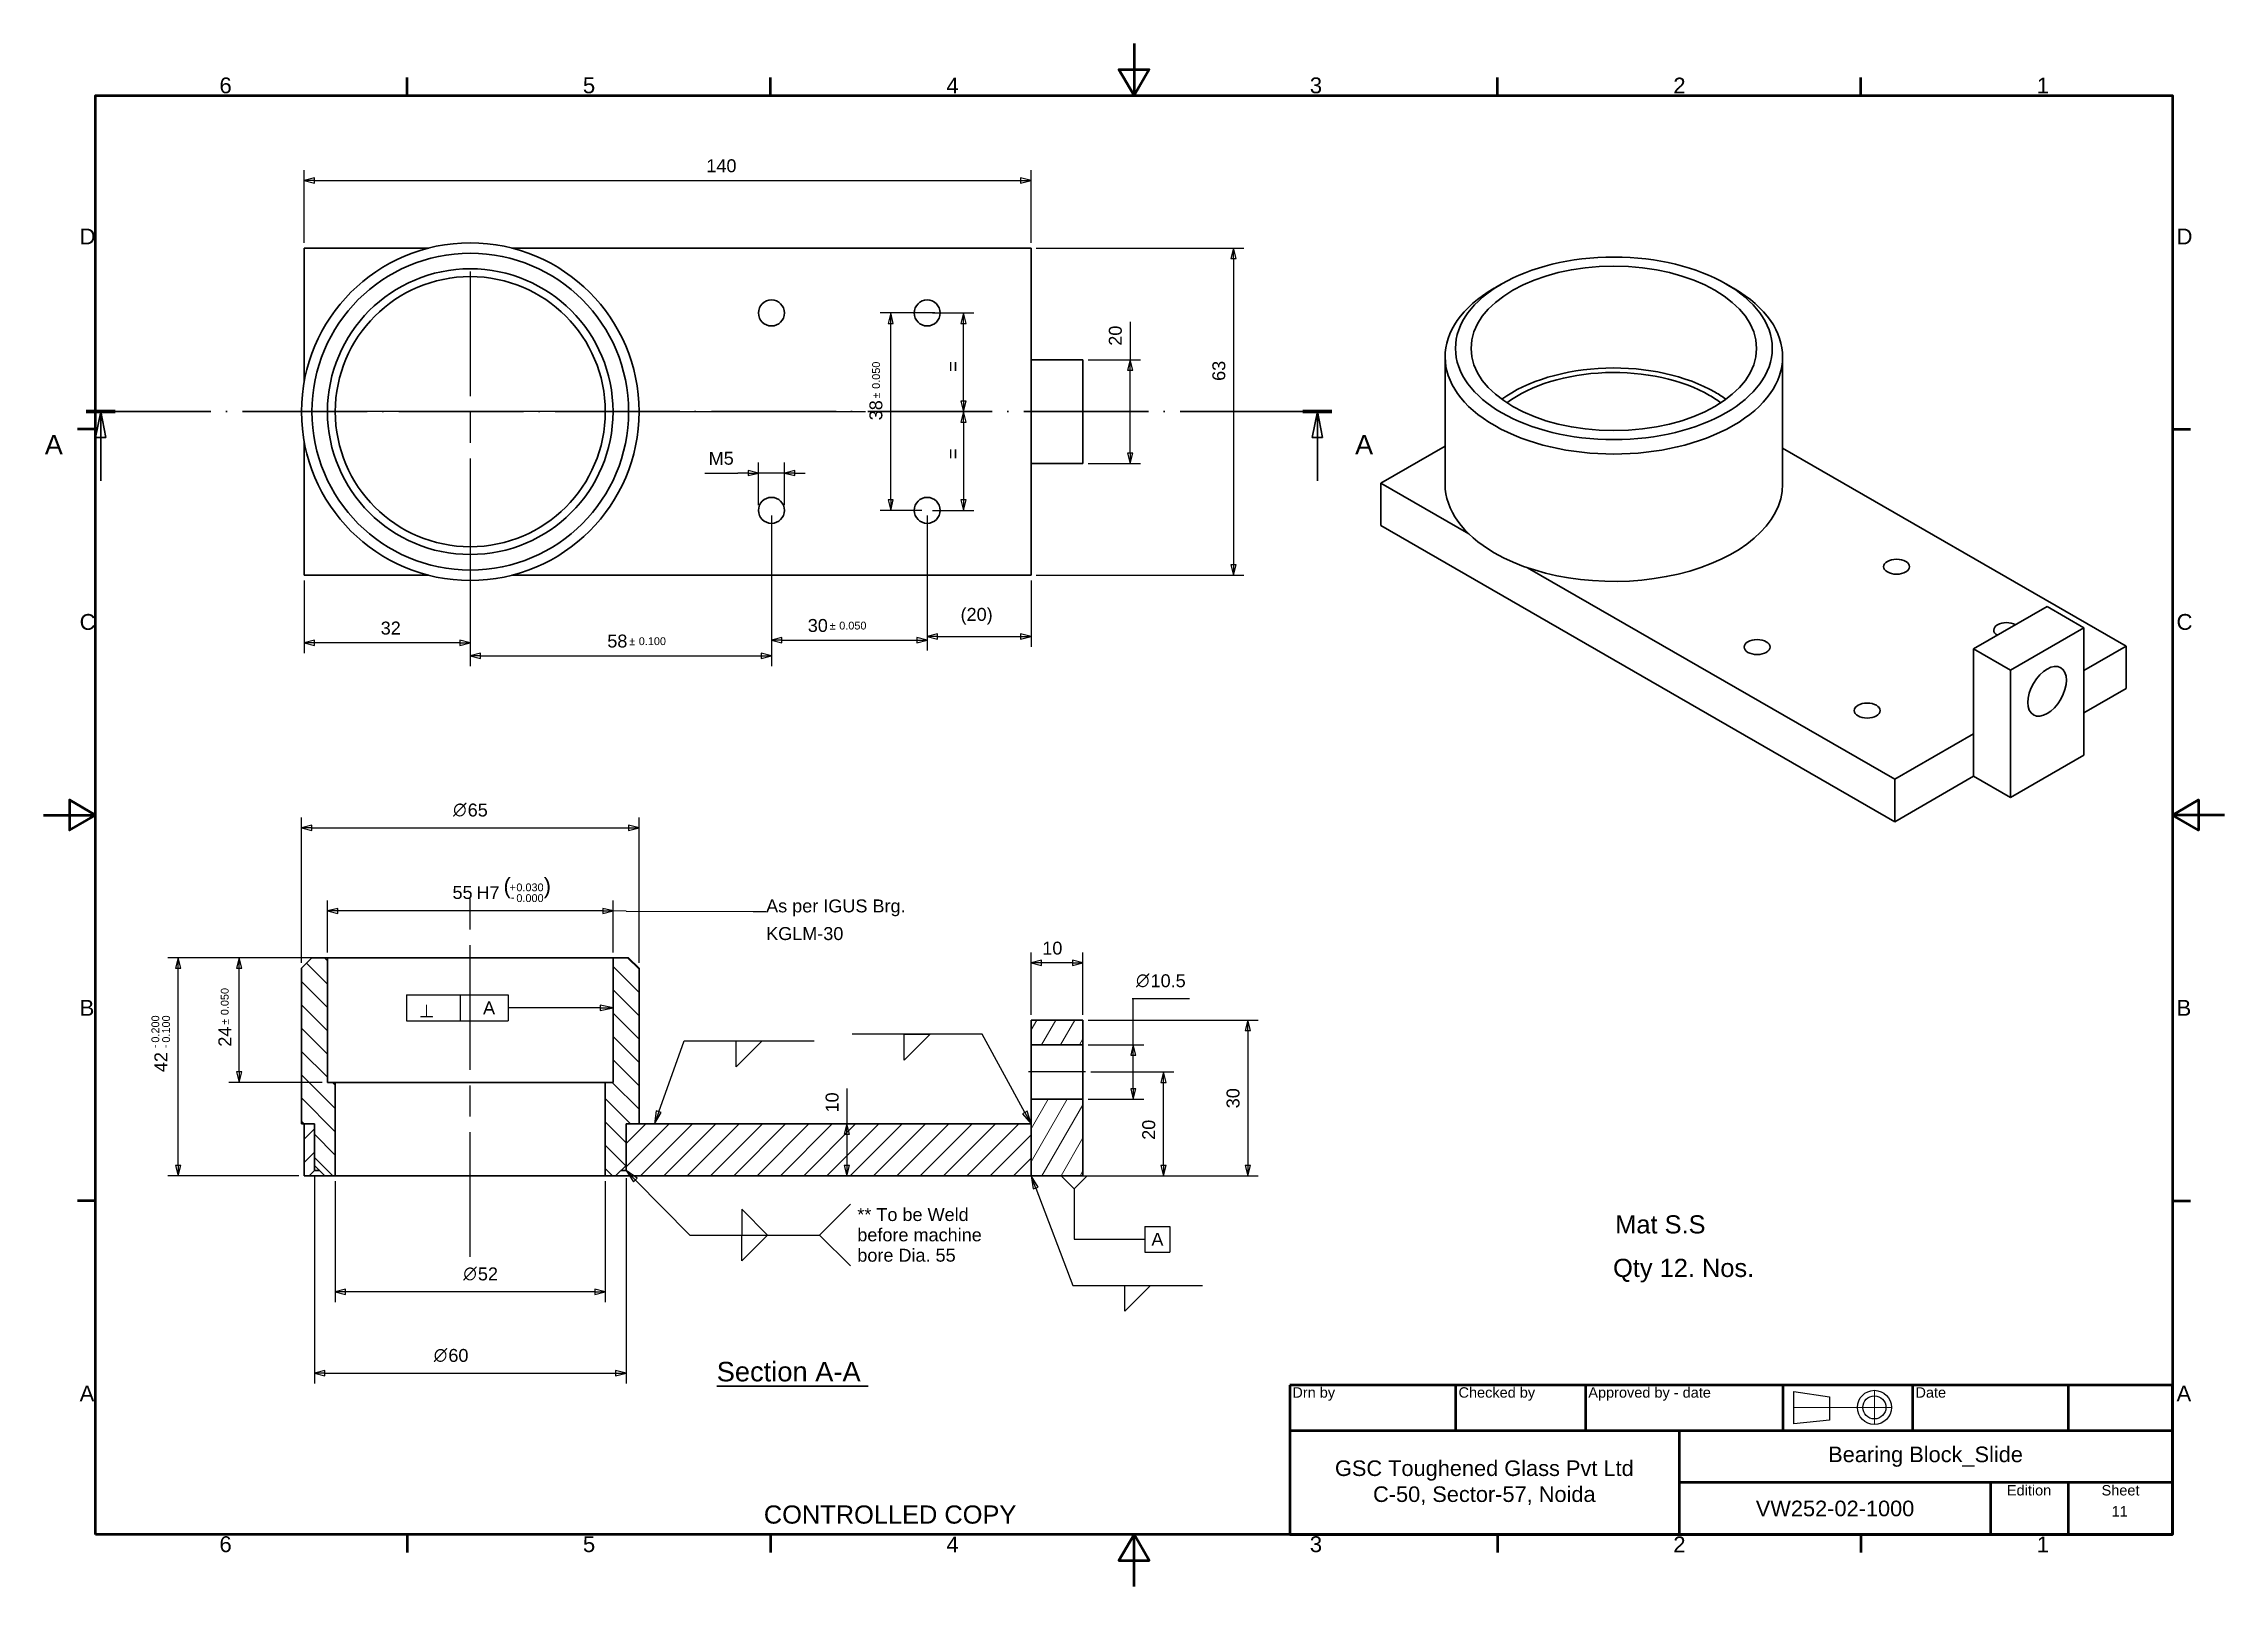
# Paper-space layout 'Bearing Block_Slide' of a CAD drawing. Header units: millimetres. Extents: x 0 to 420, y 0 to 297.
import ezdxf

# ---------------------------------------------------------------- set-up
doc = ezdxf.new("R2010")
doc.units = ezdxf.units.MM
for name, pattern in [('ACAD_ISO04W100', [30, 24, -3, 0, -3]), ('ACAD_ISO08W100', [36, 24, -3, 6, -3]), ('ACAD_ISO09W100', [45, 24, -3, 6, -3, 6, -3])]:
    doc.linetypes.add(name, pattern=pattern)
for name, color, linetype, lineweight in [('2dTransBorder', 7, 'Continuous', 35), ('2dTransTitleBlock', 7, 'Continuous', 35), ('Center Mark', 7, 'ACAD_ISO08W100', 25), ('Centerline', 7, 'ACAD_ISO08W100', 25), ('Dimensions', 5, 'Continuous', 25), ('Hatch', 7, 'Continuous', 25), ('Leader Lines', 5, 'Continuous', 25), ('Section View Lines', 7, 'ACAD_ISO09W100', 70), ('Text', 5, 'Continuous', 25), ('Visible Edges', 7, 'Continuous', 50)]:
    doc.layers.add(name, color=color, linetype=linetype, lineweight=lineweight)
doc.layers.add('Title', color=7, linetype='Continuous')
doc.styles.add('Current-ISO', font='ARIAL.TTF')
doc.styles.get("Standard").update_dxf_attribs({"font": 'ARIAL.TTF'})
doc.styles.add('Text Style13', font='AIGDT___.TTF')
doc.styles.add('Text Style16', font='ARIAL.TTF')
doc.styles.add('Text Style17', font='AIGDT___.TTF')
doc.styles.add('Text Style21', font='ARIAL.TTF')
doc.styles.add('Text Style23', font='ARIAL.TTF')
doc.styles.add('Text Style24', font='AIGDT___.TTF')
doc.styles.add('Text Style25', font='ARIAL.TTF')
doc.styles.add('Text Style6', font='ARIAL.TTF')
doc.styles.add('Text Style9', font='ARIAL.TTF')
pattern_1 = [(45, (0, 0), (-2.245064, 2.245064), [])]
pattern_2 = [(135, (0, 0), (-2.245064, -2.245064), [])]
pattern_3 = [(60, (0, 0), (-2.74963, 1.5875), [])]

psp = doc.layouts.new('Bearing Block_Slide')

# ---------------------------------------------------------------- texts
at = {"linetype": 'Continuous', "lineweight": 50, "insert": (129.63, 39.41), "char_height": 3.7592, "attachment_point": 7, "style": 'Text Style21'}
psp.add_mtext('Section A-A ', dxfattribs=at)
at = {"insert": (398.28, 15.45), "char_height": 2, "attachment_point": 1}
psp.add_mtext('11', dxfattribs=at)
at = {"layer": 'Text', "color": 179, "linetype": 'Continuous', "lineweight": 5, "true_color": 0x262659, "char_height": 3.5, "attachment_point": 1, "line_spacing_factor": 0.860831, "style": 'Current-ISO'}
for s, insert, width in [('\\W1.00;\\H3.5000;\\lMat S.S', (302.68, 71.44), 18.4413), ('\\W1.00;\\H3.5000;\\lQty 12. Nos.', (302.27, 63.06), 27.173)]:
    psp.add_mtext(s, dxfattribs=dict(at, insert=insert, width=width))

# ---------------------------------------------------------------- blocks, each defined once
blk = doc.blocks.new('2dTransSection0')
at = {"color": 179}
for points in [[(11.99, 221.15), (10.99, 226.15), (9.99, 221.15), (11.99, 221.15)], [(246.31, 221.15), (245.31, 226.15), (244.31, 221.15), (246.31, 221.15)]]:
    blk.add_solid(points, dxfattribs=at)
at = {"layer": 'Section View Lines', "color": 179, "linetype": 'ACAD_ISO04W100', "lineweight": 35, "true_color": 0x262659}
for p, q in [((8.21, 226.15), (248.09, 226.15)), ((10.99, 226.15), (9.99, 221.15)), ((10.99, 221.15), (10.99, 226.15)), ((11.99, 221.15), (10.99, 226.15)), ((245.31, 226.15), (244.31, 221.15)), ((245.31, 221.15), (245.31, 226.15)), ((246.31, 221.15), (245.31, 226.15)), ((9.99, 221.15), (11.99, 221.15)), ((10.99, 212.86), (10.99, 221.15)), ((244.31, 221.15), (246.31, 221.15)), ((245.31, 212.86), (245.31, 221.15))]:
    blk.add_line(p, q, dxfattribs=at)
at = {"layer": 'Section View Lines', "color": 179, "linetype": 'ACAD_ISO04W100', "lineweight": 70, "true_color": 0x262659}
for p, q in [((8.21, 226.15), (13.78, 226.15)), ((242.52, 226.15), (248.09, 226.15))]:
    blk.add_line(p, q, dxfattribs=at)
at = {"layer": 'Section View Lines', "color": 179, "linetype": 'ACAD_ISO04W100', "lineweight": 35, "true_color": 0x262659}
for points in [[(11.99, 221.15), (10.99, 226.15), (9.99, 221.15), (11.99, 221.15)], [(246.31, 221.15), (245.31, 226.15), (244.31, 221.15), (246.31, 221.15)]]:
    blk.add_lwpolyline(points, dxfattribs=at)
at = {"layer": 'Section View Lines', "linetype": 'ACAD_ISO04W100', "lineweight": 35, "insert": (0.23, 217.93), "char_height": 3.73, "attachment_point": 7, "style": 'Text Style25'}
blk.add_mtext('A', dxfattribs=at)
at = {"layer": 'Section View Lines', "color": 178, "linetype": 'ACAD_ISO04W100', "lineweight": 35, "true_color": 0x000001, "insert": (252.58, 217.93), "char_height": 3.73, "attachment_point": 7, "style": 'Text Style25'}
blk.add_mtext('A', dxfattribs=at)
blk = doc.blocks.new('2dCenterLine1')
at = {"layer": 'Centerline', "lineweight": 25}
blk.add_line((82.17, 63.44), (82.17, 133.74), dxfattribs=at)
blk = doc.blocks.new('2dTransSymbol1')
at = {"color": 179}
for points in [[(56.67, 130.53), (54.67, 130.03), (56.67, 129.53), (56.67, 130.53)], [(107.67, 129.53), (109.67, 130.03), (107.67, 130.53), (107.67, 129.53)]]:
    blk.add_solid(points, dxfattribs=at)
at = {"layer": 'Dimensions', "color": 179, "linetype": 'Continuous', "lineweight": 25, "true_color": 0x262659}
for p, q in [((54.67, 122.03), (54.67, 132.03)), ((56.67, 130.53), (54.67, 130.03)), ((56.67, 129.53), (56.67, 130.53)), ((109.67, 130.03), (107.67, 130.53)), ((107.67, 130.53), (107.67, 129.53)), ((109.67, 122.03), (109.67, 132.03)), ((56.67, 130.03), (54.67, 130.03)), ((54.67, 130.03), (56.67, 129.53)), ((107.67, 130.03), (56.67, 130.03)), ((107.67, 130.03), (109.67, 130.03)), ((107.67, 129.53), (109.67, 130.03))]:
    blk.add_line(p, q, dxfattribs=at)
for points in [[(56.67, 130.53), (54.67, 130.03), (56.67, 129.53), (56.67, 130.53)], [(107.67, 129.53), (109.67, 130.03), (107.67, 130.53), (107.67, 129.53)]]:
    blk.add_lwpolyline(points, dxfattribs=at)
at = {"layer": 'Dimensions', "color": 18, "linetype": 'Continuous', "lineweight": 25, "true_color": 0x000000, "insert": (78.75, 132.3), "char_height": 2.489, "attachment_point": 7, "style": 'Text Style6'}
blk.add_mtext('55', dxfattribs=at)
at = {"layer": 'Dimensions', "color": 178, "linetype": 'Continuous', "lineweight": 25, "true_color": 0x000001, "insert": (83.37, 132.3), "char_height": 2.489, "attachment_point": 7, "style": 'Text Style6'}
blk.add_mtext('H7', dxfattribs=at)
at = {"layer": 'Dimensions', "color": 18, "linetype": 'Continuous', "lineweight": 50, "true_color": 0x000000, "attachment_point": 7}
for s, insert, char_height, style in [('(', (88.57, 132.45), 3.05, 'Text Style9'), ('+', (89.72, 133.8), 1.5, 'Text Style16'), ('0.030', (91.05, 133.8), 1.5, 'Text Style16'), (')', (96.3, 132.45), 3.05, 'Text Style9'), ('-', (89.98, 131.92), 1.5, 'Text Style16'), ('0.000', (91.05, 131.73), 1.5, 'Text Style16')]:
    blk.add_mtext(s, dxfattribs=dict(at, insert=insert, char_height=char_height, style=style))
blk = doc.blocks.new('2dTransSymbol2')
at = {"color": 179}
for points in [[(58.17, 57.22), (56.17, 56.72), (58.17, 56.22), (58.17, 57.22)], [(106.17, 56.22), (108.17, 56.72), (106.17, 57.22), (106.17, 56.22)]]:
    blk.add_solid(points, dxfattribs=at)
at = {"layer": 'Dimensions', "color": 179, "linetype": 'Continuous', "lineweight": 25, "true_color": 0x262659}
for p, q in [((56.17, 78.03), (56.17, 54.72)), ((108.17, 78.03), (108.17, 54.72)), ((58.17, 57.22), (56.17, 56.72)), ((58.17, 56.72), (56.17, 56.72)), ((56.17, 56.72), (58.17, 56.22)), ((58.17, 56.22), (58.17, 57.22)), ((106.17, 56.72), (58.17, 56.72)), ((108.17, 56.72), (106.17, 57.22)), ((106.17, 57.22), (106.17, 56.22)), ((106.17, 56.72), (108.17, 56.72)), ((106.17, 56.22), (108.17, 56.72))]:
    blk.add_line(p, q, dxfattribs=at)
for points in [[(58.17, 57.22), (56.17, 56.72), (58.17, 56.22), (58.17, 57.22)], [(106.17, 56.22), (108.17, 56.72), (106.17, 57.22), (106.17, 56.22)]]:
    blk.add_lwpolyline(points, dxfattribs=at)
at = {"layer": 'Dimensions', "linetype": 'Continuous', "lineweight": 25, "attachment_point": 7}
for s, insert, char_height, style in [('n', (80.84, 58.87), 2.5, 'Text Style13'), ('52', (83.64, 58.87), 2.489, 'Text Style6')]:
    blk.add_mtext(s, dxfattribs=dict(at, insert=insert, char_height=char_height, style=style))
blk = doc.blocks.new('2dTransSymbol3')
at = {"color": 179}
for points in [[(155.2, 87.03), (154.7, 89.03), (154.2, 87.03), (155.2, 87.03)], [(154.2, 81.03), (154.7, 79.03), (155.2, 81.03), (154.2, 81.03)]]:
    blk.add_solid(points, dxfattribs=at)
at = {"layer": 'Dimensions', "color": 179, "linetype": 'Continuous', "lineweight": 25, "true_color": 0x262659}
for p, q in [((154.7, 95.86), (154.7, 89.03)), ((154.7, 89.03), (154.2, 87.03)), ((154.7, 87.03), (154.7, 89.03)), ((155.2, 87.03), (154.7, 89.03)), ((154.2, 87.03), (155.2, 87.03)), ((154.7, 87.03), (154.7, 81.03)), ((154.2, 81.03), (154.7, 79.03)), ((155.2, 81.03), (154.2, 81.03)), ((154.7, 81.03), (154.7, 79.03)), ((154.7, 79.03), (155.2, 81.03))]:
    blk.add_line(p, q, dxfattribs=at)
for points in [[(155.2, 87.03), (154.7, 89.03), (154.2, 87.03), (155.2, 87.03)], [(154.2, 81.03), (154.7, 79.03), (155.2, 81.03), (154.2, 81.03)]]:
    blk.add_lwpolyline(points, dxfattribs=at)
at = {"layer": 'Dimensions', "color": 18, "linetype": 'Continuous', "lineweight": 25, "true_color": 0x000000, "insert": (153.13, 91.23), "char_height": 2.489, "attachment_point": 7, "rotation": 90, "style": 'Text Style6'}
blk.add_mtext('10', dxfattribs=at)
blk = doc.blocks.new('2dTransSymbol4')
at = {"color": 179}
for points in [[(192.17, 120.53), (190.17, 120.03), (192.17, 119.53), (192.17, 120.53)], [(198.17, 119.53), (200.17, 120.03), (198.17, 120.53), (198.17, 119.53)]]:
    blk.add_solid(points, dxfattribs=at)
at = {"layer": 'Dimensions', "color": 179, "linetype": 'Continuous', "lineweight": 25, "true_color": 0x262659}
for p, q in [((190.17, 110.03), (190.17, 122.03)), ((200.17, 110.03), (200.17, 122.03)), ((192.17, 120.53), (190.17, 120.03)), ((192.17, 120.03), (190.17, 120.03)), ((190.17, 120.03), (192.17, 119.53)), ((192.17, 119.53), (192.17, 120.53)), ((198.17, 120.03), (192.17, 120.03)), ((200.17, 120.03), (198.17, 120.53)), ((198.17, 120.53), (198.17, 119.53)), ((198.17, 120.03), (200.17, 120.03)), ((198.17, 119.53), (200.17, 120.03))]:
    blk.add_line(p, q, dxfattribs=at)
for points in [[(192.17, 120.53), (190.17, 120.03), (192.17, 119.53), (192.17, 120.53)], [(198.17, 119.53), (200.17, 120.03), (198.17, 120.53), (198.17, 119.53)]]:
    blk.add_lwpolyline(points, dxfattribs=at)
at = {"layer": 'Dimensions', "color": 18, "linetype": 'Continuous', "lineweight": 25, "true_color": 0x000000, "insert": (192.34, 121.59), "char_height": 2.489, "attachment_point": 7, "style": 'Text Style6'}
blk.add_mtext('10', dxfattribs=at)
blk = doc.blocks.new('2dCenterLine2')
at = {"layer": 'Centerline', "lineweight": 25}
blk.add_line((200.67, 99.03), (189.67, 99.03), dxfattribs=at)
blk = doc.blocks.new('2dTransSymbol5')
at = {"color": 179}
for points in [[(216.17, 97.03), (215.67, 99.03), (215.17, 97.03), (216.17, 97.03)], [(215.17, 81.03), (215.67, 79.03), (216.17, 81.03), (215.17, 81.03)]]:
    blk.add_solid(points, dxfattribs=at)
at = {"layer": 'Dimensions', "color": 179, "linetype": 'Continuous', "lineweight": 25, "true_color": 0x262659}
for p, q in [((201.67, 99.03), (217.67, 99.03)), ((215.67, 99.03), (215.17, 97.03)), ((215.17, 97.03), (216.17, 97.03)), ((215.67, 97.03), (215.67, 99.03)), ((216.17, 97.03), (215.67, 99.03)), ((215.67, 81.03), (215.67, 97.03)), ((215.17, 81.03), (215.67, 79.03)), ((216.17, 81.03), (215.17, 81.03)), ((215.67, 81.03), (215.67, 79.03)), ((215.67, 79.03), (216.17, 81.03)), ((191.17, 79.03), (217.67, 79.03))]:
    blk.add_line(p, q, dxfattribs=at)
for points in [[(216.17, 97.03), (215.67, 99.03), (215.17, 97.03), (216.17, 97.03)], [(215.17, 81.03), (215.67, 79.03), (216.17, 81.03), (215.17, 81.03)]]:
    blk.add_lwpolyline(points, dxfattribs=at)
at = {"layer": 'Dimensions', "linetype": 'Continuous', "lineweight": 25, "insert": (214.11, 85.96), "char_height": 2.489, "attachment_point": 7, "rotation": 90, "style": 'Text Style6'}
blk.add_mtext('20', dxfattribs=at)
blk = doc.blocks.new('2dTransSymbol6')
at = {"color": 179}
for points in [[(84.17, 179.65), (82.17, 179.15), (84.17, 178.65), (84.17, 179.65)], [(138.17, 178.65), (140.17, 179.15), (138.17, 179.65), (138.17, 178.65)]]:
    blk.add_solid(points, dxfattribs=at)
at = {"layer": 'Dimensions', "color": 179, "linetype": 'Continuous', "lineweight": 25, "true_color": 0x262659}
for p, q in [((140.17, 203.65), (140.17, 177.15)), ((82.17, 199.15), (82.17, 177.15)), ((84.17, 179.65), (82.17, 179.15)), ((84.17, 179.15), (82.17, 179.15)), ((82.17, 179.15), (84.17, 178.65)), ((84.17, 178.65), (84.17, 179.65)), ((84.17, 179.15), (138.17, 179.15)), ((140.17, 179.15), (138.17, 179.65)), ((138.17, 179.65), (138.17, 178.65)), ((138.17, 179.15), (140.17, 179.15)), ((138.17, 178.65), (140.17, 179.15))]:
    blk.add_line(p, q, dxfattribs=at)
for points in [[(84.17, 179.65), (82.17, 179.15), (84.17, 178.65), (84.17, 179.65)], [(138.17, 178.65), (140.17, 179.15), (138.17, 179.65), (138.17, 178.65)]]:
    blk.add_lwpolyline(points, dxfattribs=at)
at = {"layer": 'Dimensions', "linetype": 'Continuous', "lineweight": 25, "insert": (108.56, 180.71), "char_height": 2.489, "attachment_point": 7, "style": 'Text Style6'}
blk.add_mtext('58', dxfattribs=at)
at = {"layer": 'Dimensions', "color": 18, "linetype": 'Continuous', "lineweight": 50, "true_color": 0x000000, "insert": (112.8, 181.19), "char_height": 1.5, "attachment_point": 7, "style": 'Text Style17'}
blk.add_mtext('`', dxfattribs=at)
at = {"layer": 'Dimensions', "color": 178, "linetype": 'Continuous', "lineweight": 50, "true_color": 0x000001, "insert": (114.62, 181.19), "char_height": 1.5, "attachment_point": 7, "style": 'Text Style16'}
blk.add_mtext('0.100', dxfattribs=at)
blk = doc.blocks.new('2dTransSymbol7')
at = {"color": 179}
for points in [[(142.17, 182.65), (140.17, 182.15), (142.17, 181.65), (142.17, 182.65)], [(168.17, 181.65), (170.17, 182.15), (168.17, 182.65), (168.17, 181.65)]]:
    blk.add_solid(points, dxfattribs=at)
at = {"layer": 'Dimensions', "color": 179, "linetype": 'Continuous', "lineweight": 25, "true_color": 0x262659}
for p, q in [((140.17, 206.15), (140.17, 180.15)), ((170.17, 206.15), (170.17, 180.15)), ((142.17, 182.65), (140.17, 182.15)), ((142.17, 182.15), (140.17, 182.15)), ((140.17, 182.15), (142.17, 181.65)), ((142.17, 181.65), (142.17, 182.65)), ((142.17, 182.15), (168.17, 182.15)), ((170.17, 182.15), (168.17, 182.65)), ((168.17, 182.65), (168.17, 181.65)), ((168.17, 182.15), (170.17, 182.15)), ((168.17, 181.65), (170.17, 182.15))]:
    blk.add_line(p, q, dxfattribs=at)
for points in [[(142.17, 182.65), (140.17, 182.15), (142.17, 181.65), (142.17, 182.65)], [(168.17, 181.65), (170.17, 182.15), (168.17, 182.65), (168.17, 181.65)]]:
    blk.add_lwpolyline(points, dxfattribs=at)
at = {"layer": 'Dimensions', "linetype": 'Continuous', "lineweight": 25, "insert": (147.17, 183.71), "char_height": 2.489, "attachment_point": 7, "style": 'Text Style6'}
blk.add_mtext('30', dxfattribs=at)
at = {"layer": 'Dimensions', "linetype": 'Continuous', "lineweight": 50, "char_height": 1.5, "attachment_point": 7}
for s, insert, style in [('`', (151.41, 184.19), 'Text Style17'), ('0.050', (153.23, 184.19), 'Text Style16')]:
    blk.add_mtext(s, dxfattribs=dict(at, insert=insert, style=style))
blk = doc.blocks.new('2dTransSymbol8')
at = {"color": 179}
for points in [[(163.64, 243.15), (163.14, 245.15), (162.64, 243.15), (163.64, 243.15)], [(162.64, 209.15), (163.14, 207.15), (163.64, 209.15), (162.64, 209.15)]]:
    blk.add_solid(points, dxfattribs=at)
at = {"layer": 'Dimensions', "color": 179, "linetype": 'Continuous', "lineweight": 25, "true_color": 0x262659}
for p, q in [((171.67, 245.15), (161.14, 245.15)), ((163.14, 245.15), (162.64, 243.15)), ((163.14, 243.15), (163.14, 245.15)), ((163.64, 243.15), (163.14, 245.15)), ((162.64, 243.15), (163.64, 243.15)), ((163.14, 209.15), (163.14, 243.15)), ((169.17, 207.15), (161.14, 207.15)), ((162.64, 209.15), (163.14, 207.15)), ((163.64, 209.15), (162.64, 209.15)), ((163.14, 209.15), (163.14, 207.15)), ((163.14, 207.15), (163.64, 209.15))]:
    blk.add_line(p, q, dxfattribs=at)
for points in [[(163.64, 243.15), (163.14, 245.15), (162.64, 243.15), (163.64, 243.15)], [(162.64, 209.15), (163.14, 207.15), (163.64, 209.15), (162.64, 209.15)]]:
    blk.add_lwpolyline(points, dxfattribs=at)
at = {"layer": 'Dimensions', "color": 18, "linetype": 'Continuous', "lineweight": 50, "true_color": 0x000000, "char_height": 1.5, "attachment_point": 7, "rotation": 90}
for s, insert, style in [('0.050', (161.09, 230.54), 'Text Style16'), ('`', (161.09, 228.72), 'Text Style17')]:
    blk.add_mtext(s, dxfattribs=dict(at, insert=insert, style=style))
at = {"layer": 'Dimensions', "color": 18, "linetype": 'Continuous', "lineweight": 25, "true_color": 0x000000, "insert": (161.57, 224.48), "char_height": 2.489, "attachment_point": 7, "rotation": 90, "style": 'Text Style6'}
blk.add_mtext('38', dxfattribs=at)
blk = doc.blocks.new('2dTransSymbol9')
at = {"color": 179}
for points in [[(177.67, 243.15), (177.17, 245.15), (176.67, 243.15), (177.67, 243.15)], [(176.67, 228.15), (177.17, 226.15), (177.67, 228.15), (176.67, 228.15)]]:
    blk.add_solid(points, dxfattribs=at)
at = {"layer": 'Dimensions', "color": 179, "linetype": 'Continuous', "lineweight": 25, "true_color": 0x262659}
for p, q in [((171.17, 245.15), (179.17, 245.15)), ((177.17, 245.15), (176.67, 243.15)), ((177.17, 243.15), (177.17, 245.15)), ((177.67, 243.15), (177.17, 245.15)), ((176.67, 243.15), (177.67, 243.15)), ((177.17, 228.15), (177.17, 243.15)), ((176.67, 228.15), (177.17, 226.15)), ((177.67, 228.15), (176.67, 228.15)), ((177.17, 228.15), (177.17, 226.15)), ((177.17, 226.15), (177.67, 228.15)), ((109.17, 226.15), (158.31, 226.15)), ((162.38, 226.15), (179.17, 226.15))]:
    blk.add_line(p, q, dxfattribs=at)
for points in [[(177.67, 243.15), (177.17, 245.15), (176.67, 243.15), (177.67, 243.15)], [(176.67, 228.15), (177.17, 226.15), (177.67, 228.15), (176.67, 228.15)]]:
    blk.add_lwpolyline(points, dxfattribs=at)
at = {"layer": 'Dimensions', "color": 18, "linetype": 'Continuous', "lineweight": 25, "true_color": 0x000000, "insert": (176.36, 233.83), "char_height": 2.49, "attachment_point": 7, "rotation": 90, "style": 'Text Style6'}
blk.add_mtext('=', dxfattribs=at)
blk = doc.blocks.new('2dTransSymbol10')
at = {"color": 179}
for points in [[(177.67, 224.15), (177.17, 226.15), (176.67, 224.15), (177.67, 224.15)], [(176.67, 209.15), (177.17, 207.15), (177.67, 209.15), (176.67, 209.15)]]:
    blk.add_solid(points, dxfattribs=at)
at = {"layer": 'Dimensions', "color": 179, "linetype": 'Continuous', "lineweight": 25, "true_color": 0x262659}
for p, q in [((109.17, 226.15), (158.31, 226.15)), ((162.38, 226.15), (179.17, 226.15)), ((177.17, 226.15), (176.67, 224.15)), ((176.67, 224.15), (177.67, 224.15)), ((177.17, 224.15), (177.17, 226.15)), ((177.67, 224.15), (177.17, 226.15)), ((177.17, 224.15), (177.17, 209.15)), ((171.17, 207.15), (179.17, 207.15)), ((176.67, 209.15), (177.17, 207.15)), ((177.67, 209.15), (176.67, 209.15)), ((177.17, 209.15), (177.17, 207.15)), ((177.17, 207.15), (177.67, 209.15))]:
    blk.add_line(p, q, dxfattribs=at)
for points in [[(177.67, 224.15), (177.17, 226.15), (176.67, 224.15), (177.67, 224.15)], [(176.67, 209.15), (177.17, 207.15), (177.67, 209.15), (176.67, 209.15)]]:
    blk.add_lwpolyline(points, dxfattribs=at)
at = {"layer": 'Dimensions', "color": 18, "linetype": 'Continuous', "lineweight": 25, "true_color": 0x010000, "insert": (176.36, 217.02), "char_height": 2.49, "attachment_point": 7, "rotation": 90, "style": 'Text Style6'}
blk.add_mtext('=', dxfattribs=at)
blk = doc.blocks.new('2dCenterMark1')
at = {"layer": 'Center Mark', "lineweight": 25}
for p, q in [((82.17, 253.15), (82.17, 199.15)), ((109.17, 226.15), (55.17, 226.15))]:
    blk.add_line(p, q, dxfattribs=at)
blk = doc.blocks.new('2dTransSymbol11')
at = {"color": 179}
for points in [[(135.67, 213.84), (137.67, 214.34), (135.67, 214.84), (135.67, 213.84)], [(144.67, 214.84), (142.67, 214.34), (144.67, 213.84), (144.67, 214.84)]]:
    blk.add_solid(points, dxfattribs=at)
at = {"layer": 'Dimensions', "color": 179, "linetype": 'Continuous', "lineweight": 25, "true_color": 0x262659}
for p, q in [((127.32, 214.34), (133.67, 214.34)), ((135.67, 214.34), (133.67, 214.34)), ((137.67, 214.34), (135.67, 214.84)), ((135.67, 214.84), (135.67, 213.84)), ((135.67, 214.34), (137.67, 214.34)), ((135.67, 213.84), (137.67, 214.34)), ((137.67, 208.15), (137.67, 216.34)), ((142.67, 214.34), (137.67, 214.34)), ((142.67, 208.15), (142.67, 216.34)), ((144.67, 214.84), (142.67, 214.34)), ((144.67, 214.34), (142.67, 214.34)), ((142.67, 214.34), (144.67, 213.84)), ((144.67, 213.84), (144.67, 214.84)), ((144.67, 214.34), (146.67, 214.34))]:
    blk.add_line(p, q, dxfattribs=at)
for points in [[(135.67, 213.84), (137.67, 214.34), (135.67, 214.84), (135.67, 213.84)], [(144.67, 214.84), (142.67, 214.34), (144.67, 213.84), (144.67, 214.84)]]:
    blk.add_lwpolyline(points, dxfattribs=at)
at = {"layer": 'Dimensions', "color": 18, "linetype": 'Continuous', "lineweight": 25, "true_color": 0x000000, "insert": (130.98, 215.9), "char_height": 2.49, "attachment_point": 7, "style": 'Text Style6'}
blk.add_mtext('5', dxfattribs=at)
at = {"layer": 'Dimensions', "linetype": 'Continuous', "lineweight": 25, "insert": (128.08, 215.9), "char_height": 2.49, "attachment_point": 7, "style": 'Text Style6'}
blk.add_mtext('M', dxfattribs=at)
blk = doc.blocks.new('2dTransSymbol12')
at = {"color": 179}
for points in [[(54.17, 41.53), (52.17, 41.03), (54.17, 40.53), (54.17, 41.53)], [(110.17, 40.53), (112.17, 41.03), (110.17, 41.53), (110.17, 40.53)]]:
    blk.add_solid(points, dxfattribs=at)
at = {"layer": 'Dimensions', "color": 179, "linetype": 'Continuous', "lineweight": 25, "true_color": 0x262659}
for p, q in [((52.17, 79.03), (52.17, 39.03)), ((112.17, 78.6), (112.17, 39.03)), ((54.17, 41.53), (52.17, 41.03)), ((54.17, 41.03), (52.17, 41.03)), ((52.17, 41.03), (54.17, 40.53)), ((54.17, 40.53), (54.17, 41.53)), ((54.17, 41.03), (110.17, 41.03)), ((112.17, 41.03), (110.17, 41.53)), ((110.17, 41.53), (110.17, 40.53)), ((110.17, 41.03), (112.17, 41.03)), ((110.17, 40.53), (112.17, 41.03))]:
    blk.add_line(p, q, dxfattribs=at)
for points in [[(54.17, 41.53), (52.17, 41.03), (54.17, 40.53), (54.17, 41.53)], [(110.17, 40.53), (112.17, 41.03), (110.17, 41.53), (110.17, 40.53)]]:
    blk.add_lwpolyline(points, dxfattribs=at)
at = {"layer": 'Dimensions', "color": 18, "linetype": 'Continuous', "lineweight": 25, "true_color": 0x000000, "insert": (75.15, 43.18), "char_height": 2.5, "attachment_point": 7, "style": 'Text Style13'}
blk.add_mtext('n', dxfattribs=at)
at = {"layer": 'Dimensions', "linetype": 'Continuous', "lineweight": 25, "insert": (77.95, 43.18), "char_height": 2.489, "attachment_point": 7, "style": 'Text Style6'}
blk.add_mtext('60', dxfattribs=at)
blk = doc.blocks.new('2dTransSymbol13')
at = {"color": 179}
for points in [[(38.17, 119.03), (37.67, 121.03), (37.17, 119.03), (38.17, 119.03)], [(37.17, 99.03), (37.67, 97.03), (38.17, 99.03), (37.17, 99.03)]]:
    blk.add_solid(points, dxfattribs=at)
at = {"layer": 'Dimensions', "color": 179, "linetype": 'Continuous', "lineweight": 25, "true_color": 0x262659}
for p, q in [((53.67, 121.03), (35.67, 121.03)), ((37.67, 121.03), (37.17, 119.03)), ((37.17, 119.03), (38.17, 119.03)), ((37.67, 119.03), (37.67, 121.03)), ((38.17, 119.03), (37.67, 121.03)), ((37.67, 99.03), (37.67, 119.03)), ((53.67, 97.03), (35.67, 97.03)), ((37.17, 99.03), (37.67, 97.03)), ((38.17, 99.03), (37.17, 99.03)), ((37.67, 99.03), (37.67, 97.03)), ((37.67, 97.03), (38.17, 99.03))]:
    blk.add_line(p, q, dxfattribs=at)
for points in [[(38.17, 119.03), (37.67, 121.03), (37.17, 119.03), (38.17, 119.03)], [(37.17, 99.03), (37.67, 97.03), (38.17, 99.03), (37.17, 99.03)]]:
    blk.add_lwpolyline(points, dxfattribs=at)
at = {"layer": 'Dimensions', "color": 18, "linetype": 'Continuous', "lineweight": 50, "true_color": 0x000000, "char_height": 1.5, "attachment_point": 7, "rotation": 90}
for s, insert, style in [('0.050', (35.65, 109.96), 'Text Style16'), ('`', (35.65, 108.14), 'Text Style17')]:
    blk.add_mtext(s, dxfattribs=dict(at, insert=insert, style=style))
at = {"layer": 'Dimensions', "linetype": 'Continuous', "lineweight": 25, "insert": (36.15, 103.9), "char_height": 2.489, "attachment_point": 7, "rotation": 90, "style": 'Text Style6'}
blk.add_mtext('24', dxfattribs=at)
blk = doc.blocks.new('2dTransSymbol14')
at = {"color": 179}
for points in [[(26.4, 119.03), (25.9, 121.03), (25.4, 119.03), (26.4, 119.03)], [(25.4, 81.03), (25.9, 79.03), (26.4, 81.03), (25.4, 81.03)]]:
    blk.add_solid(points, dxfattribs=at)
at = {"layer": 'Dimensions', "color": 179, "linetype": 'Continuous', "lineweight": 25, "true_color": 0x262659}
for p, q in [((50.67, 121.03), (23.9, 121.03)), ((25.9, 121.03), (25.4, 119.03)), ((25.4, 119.03), (26.4, 119.03)), ((25.9, 119.03), (25.9, 121.03)), ((26.4, 119.03), (25.9, 121.03)), ((25.9, 81.03), (25.9, 119.03)), ((25.4, 81.03), (25.9, 79.03)), ((26.4, 81.03), (25.4, 81.03)), ((25.9, 81.03), (25.9, 79.03)), ((25.9, 79.03), (26.4, 81.03)), ((49.17, 79.03), (23.9, 79.03))]:
    blk.add_line(p, q, dxfattribs=at)
for points in [[(26.4, 119.03), (25.9, 121.03), (25.4, 119.03), (26.4, 119.03)], [(25.4, 81.03), (25.9, 79.03), (26.4, 81.03), (25.4, 81.03)]]:
    blk.add_lwpolyline(points, dxfattribs=at)
at = {"layer": 'Dimensions', "color": 18, "linetype": 'Continuous', "lineweight": 50, "true_color": 0x000000, "char_height": 1.5, "attachment_point": 7, "rotation": 90, "style": 'Text Style16'}
for s, insert in [('0.200', (22.29, 104.68)), ('-', (22.09, 103.61))]:
    blk.add_mtext(s, dxfattribs=dict(at, insert=insert))
at = {"layer": 'Dimensions', "color": 18, "linetype": 'Continuous', "lineweight": 50, "true_color": 0x020000, "insert": (24.35, 104.68), "char_height": 1.5, "attachment_point": 7, "rotation": 90, "style": 'Text Style16'}
blk.add_mtext('0.100', dxfattribs=at)
at = {"layer": 'Dimensions', "linetype": 'Continuous', "lineweight": 25, "insert": (23.83, 98.99), "char_height": 2.489, "attachment_point": 7, "rotation": 90, "style": 'Text Style6'}
blk.add_mtext('42', dxfattribs=at)
at = {"layer": 'Dimensions', "color": 18, "linetype": 'Continuous', "lineweight": 50, "true_color": 0x020002, "insert": (24.16, 103.61), "char_height": 1.5, "attachment_point": 7, "rotation": 90, "style": 'Text Style16'}
blk.add_mtext('-', dxfattribs=at)
blk = doc.blocks.new('2dTransSymbol15')
at = {"color": 179}
for points in [[(210.37, 102.28), (209.87, 104.28), (209.37, 102.28), (210.37, 102.28)], [(209.37, 95.78), (209.87, 93.78), (210.37, 95.78), (209.37, 95.78)]]:
    blk.add_solid(points, dxfattribs=at)
at = {"layer": 'Dimensions', "color": 179, "linetype": 'Continuous', "lineweight": 25, "true_color": 0x262659}
for p, q in [((209.63, 113.16), (209.87, 113.16)), ((209.63, 113.16), (220.72, 113.16)), ((209.87, 104.28), (209.87, 113.16)), ((201.17, 104.28), (211.87, 104.28)), ((209.87, 104.28), (209.37, 102.28)), ((209.37, 102.28), (210.37, 102.28)), ((209.87, 102.28), (209.87, 104.28)), ((210.37, 102.28), (209.87, 104.28)), ((209.87, 95.78), (209.87, 102.28)), ((201.17, 93.78), (211.87, 93.78)), ((209.37, 95.78), (209.87, 93.78)), ((210.37, 95.78), (209.37, 95.78)), ((209.87, 95.78), (209.87, 93.78)), ((209.87, 93.78), (210.37, 95.78))]:
    blk.add_line(p, q, dxfattribs=at)
for points in [[(210.37, 102.28), (209.87, 104.28), (209.37, 102.28), (210.37, 102.28)], [(209.37, 95.78), (209.87, 93.78), (210.37, 95.78), (209.37, 95.78)]]:
    blk.add_lwpolyline(points, dxfattribs=at)
at = {"layer": 'Dimensions', "color": 178, "linetype": 'Continuous', "lineweight": 25, "true_color": 0x000002, "insert": (210.39, 115.31), "char_height": 2.5, "attachment_point": 7, "style": 'Text Style13'}
blk.add_mtext('n', dxfattribs=at)
at = {"layer": 'Dimensions', "linetype": 'Continuous', "lineweight": 25, "insert": (213.19, 115.31), "char_height": 2.489, "attachment_point": 7, "style": 'Text Style6'}
blk.add_mtext('10.5', dxfattribs=at)
blk = doc.blocks.new('2dTransSymbol16')
at = {"color": 179}
for points in [[(209.75, 234.15), (209.25, 236.15), (208.75, 234.15), (209.75, 234.15)], [(208.75, 218.15), (209.25, 216.15), (209.75, 218.15), (208.75, 218.15)]]:
    blk.add_solid(points, dxfattribs=at)
at = {"layer": 'Dimensions', "color": 179, "linetype": 'Continuous', "lineweight": 25, "true_color": 0x262659}
for p, q in [((209.25, 243.47), (209.25, 236.15)), ((201.17, 236.15), (211.25, 236.15)), ((209.25, 236.15), (208.75, 234.15)), ((209.25, 234.15), (209.25, 236.15)), ((209.75, 234.15), (209.25, 236.15)), ((208.75, 234.15), (209.75, 234.15)), ((209.25, 218.15), (209.25, 234.15)), ((201.17, 216.15), (211.25, 216.15)), ((208.75, 218.15), (209.25, 216.15)), ((209.75, 218.15), (208.75, 218.15)), ((209.25, 218.15), (209.25, 216.15)), ((209.25, 216.15), (209.75, 218.15))]:
    blk.add_line(p, q, dxfattribs=at)
for points in [[(209.75, 234.15), (209.25, 236.15), (208.75, 234.15), (209.75, 234.15)], [(208.75, 218.15), (209.25, 216.15), (209.75, 218.15), (208.75, 218.15)]]:
    blk.add_lwpolyline(points, dxfattribs=at)
at = {"layer": 'Dimensions', "linetype": 'Continuous', "lineweight": 25, "insert": (207.68, 238.84), "char_height": 2.489, "attachment_point": 7, "rotation": 90, "line_spacing_factor": 2, "style": 'Text Style6'}
blk.add_mtext('20', dxfattribs=at)
blk = doc.blocks.new('2dTransSymbol17')
at = {"color": 179}
for points in [[(229.67, 255.65), (229.17, 257.65), (228.67, 255.65), (229.67, 255.65)], [(228.67, 196.65), (229.17, 194.65), (229.67, 196.65), (228.67, 196.65)]]:
    blk.add_solid(points, dxfattribs=at)
at = {"layer": 'Dimensions', "color": 179, "linetype": 'Continuous', "lineweight": 25, "true_color": 0x262659}
for p, q in [((191.17, 257.65), (231.17, 257.65)), ((229.17, 257.65), (228.67, 255.65)), ((229.17, 255.65), (229.17, 257.65)), ((229.67, 255.65), (229.17, 257.65)), ((228.67, 255.65), (229.67, 255.65)), ((229.17, 255.65), (229.17, 196.65)), ((191.17, 194.65), (231.17, 194.65)), ((228.67, 196.65), (229.17, 194.65)), ((229.67, 196.65), (228.67, 196.65)), ((229.17, 196.65), (229.17, 194.65)), ((229.17, 194.65), (229.67, 196.65))]:
    blk.add_line(p, q, dxfattribs=at)
for points in [[(229.67, 255.65), (229.17, 257.65), (228.67, 255.65), (229.67, 255.65)], [(228.67, 196.65), (229.17, 194.65), (229.67, 196.65), (228.67, 196.65)]]:
    blk.add_lwpolyline(points, dxfattribs=at)
at = {"layer": 'Dimensions', "color": 178, "linetype": 'Continuous', "lineweight": 25, "true_color": 0x000001, "insert": (227.61, 232.07), "char_height": 2.489, "attachment_point": 7, "rotation": 90, "style": 'Text Style6'}
blk.add_mtext('63', dxfattribs=at)
blk = doc.blocks.new('2dTransSymbol18')
at = {"color": 179}
for points in [[(52.17, 271.15), (50.17, 270.65), (52.17, 270.15), (52.17, 271.15)], [(188.17, 270.15), (190.17, 270.65), (188.17, 271.15), (188.17, 270.15)]]:
    blk.add_solid(points, dxfattribs=at)
at = {"layer": 'Dimensions', "color": 179, "linetype": 'Continuous', "lineweight": 25, "true_color": 0x262659}
for p, q in [((50.17, 258.65), (50.17, 272.65)), ((52.17, 271.15), (50.17, 270.65)), ((52.17, 270.65), (50.17, 270.65)), ((50.17, 270.65), (52.17, 270.15)), ((52.17, 270.15), (52.17, 271.15)), ((52.17, 270.65), (188.17, 270.65)), ((190.17, 270.65), (188.17, 271.15)), ((188.17, 271.15), (188.17, 270.15)), ((188.17, 270.65), (190.17, 270.65)), ((188.17, 270.15), (190.17, 270.65)), ((190.17, 258.65), (190.17, 272.65))]:
    blk.add_line(p, q, dxfattribs=at)
for points in [[(52.17, 271.15), (50.17, 270.65), (52.17, 270.15), (52.17, 271.15)], [(188.17, 270.15), (190.17, 270.65), (188.17, 271.15), (188.17, 270.15)]]:
    blk.add_lwpolyline(points, dxfattribs=at)
at = {"layer": 'Dimensions', "color": 18, "linetype": 'Continuous', "lineweight": 25, "true_color": 0x020002, "insert": (127.64, 272.21), "char_height": 2.489, "attachment_point": 7, "style": 'Text Style6'}
blk.add_mtext('140', dxfattribs=at)
blk = doc.blocks.new('2dTransSymbol19')
at = {"color": 179}
for points in [[(52.17, 182.15), (50.17, 181.65), (52.17, 181.15), (52.17, 182.15)], [(80.17, 181.15), (82.17, 181.65), (80.17, 182.15), (80.17, 181.15)]]:
    blk.add_solid(points, dxfattribs=at)
at = {"layer": 'Dimensions', "color": 179, "linetype": 'Continuous', "lineweight": 25, "true_color": 0x262659}
for p, q in [((82.17, 198.15), (82.17, 179.65)), ((50.17, 193.65), (50.17, 179.65)), ((52.17, 182.15), (50.17, 181.65)), ((52.17, 181.65), (50.17, 181.65)), ((50.17, 181.65), (52.17, 181.15)), ((52.17, 181.15), (52.17, 182.15)), ((80.17, 181.65), (52.17, 181.65)), ((82.17, 181.65), (80.17, 182.15)), ((80.17, 182.15), (80.17, 181.15)), ((80.17, 181.65), (82.17, 181.65)), ((80.17, 181.15), (82.17, 181.65))]:
    blk.add_line(p, q, dxfattribs=at)
for points in [[(52.17, 182.15), (50.17, 181.65), (52.17, 181.15), (52.17, 182.15)], [(80.17, 181.15), (82.17, 181.65), (80.17, 182.15), (80.17, 181.15)]]:
    blk.add_lwpolyline(points, dxfattribs=at)
at = {"layer": 'Dimensions', "color": 18, "linetype": 'Continuous', "lineweight": 25, "true_color": 0x000000, "insert": (64.92, 183.21), "char_height": 2.489, "attachment_point": 7, "style": 'Text Style6'}
blk.add_mtext('32', dxfattribs=at)
blk = doc.blocks.new('2dTransSymbol20')
at = {"color": 179}
for points in [[(172.17, 183.37), (170.17, 182.87), (172.17, 182.37), (172.17, 183.37)], [(188.17, 182.37), (190.17, 182.87), (188.17, 183.37), (188.17, 182.37)]]:
    blk.add_solid(points, dxfattribs=at)
at = {"layer": 'Dimensions', "color": 179, "linetype": 'Continuous', "lineweight": 25, "true_color": 0x262659}
for p, q in [((170.17, 206.15), (170.17, 180.87)), ((190.17, 193.65), (190.17, 180.87)), ((172.17, 183.37), (170.17, 182.87)), ((172.17, 182.87), (170.17, 182.87)), ((170.17, 182.87), (172.17, 182.37)), ((172.17, 182.37), (172.17, 183.37)), ((172.17, 182.87), (188.17, 182.87)), ((190.17, 182.87), (188.17, 183.37)), ((188.17, 183.37), (188.17, 182.37)), ((188.17, 182.87), (190.17, 182.87)), ((188.17, 182.37), (190.17, 182.87))]:
    blk.add_line(p, q, dxfattribs=at)
for points in [[(172.17, 183.37), (170.17, 182.87), (172.17, 182.37), (172.17, 183.37)], [(188.17, 182.37), (190.17, 182.87), (188.17, 183.37), (188.17, 182.37)]]:
    blk.add_lwpolyline(points, dxfattribs=at)
at = {"layer": 'Dimensions', "linetype": 'Continuous', "lineweight": 25, "insert": (176.6, 185.13), "char_height": 2.489, "attachment_point": 7, "style": 'Text Style6'}
blk.add_mtext('(20)', dxfattribs=at)
blk = doc.blocks.new('2dTransSymbol21')
at = {"color": 179}
for points in [[(51.67, 146.53), (49.67, 146.03), (51.67, 145.53), (51.67, 146.53)], [(112.67, 145.53), (114.67, 146.03), (112.67, 146.53), (112.67, 145.53)]]:
    blk.add_solid(points, dxfattribs=at)
at = {"layer": 'Dimensions', "color": 179, "linetype": 'Continuous', "lineweight": 25, "true_color": 0x262659}
for p, q in [((49.67, 120.03), (49.67, 148.03)), ((114.67, 120.03), (114.67, 148.03)), ((51.67, 146.53), (49.67, 146.03)), ((51.67, 146.03), (49.67, 146.03)), ((49.67, 146.03), (51.67, 145.53)), ((51.67, 145.53), (51.67, 146.53)), ((51.67, 146.03), (112.67, 146.03)), ((114.67, 146.03), (112.67, 146.53)), ((112.67, 146.53), (112.67, 145.53)), ((112.67, 146.03), (114.67, 146.03)), ((112.67, 145.53), (114.67, 146.03))]:
    blk.add_line(p, q, dxfattribs=at)
for points in [[(51.67, 146.53), (49.67, 146.03), (51.67, 145.53), (51.67, 146.53)], [(112.67, 145.53), (114.67, 146.03), (112.67, 146.53), (112.67, 145.53)]]:
    blk.add_lwpolyline(points, dxfattribs=at)
at = {"layer": 'Dimensions', "linetype": 'Continuous', "lineweight": 25, "attachment_point": 7}
for s, insert, char_height, style in [('n', (78.87, 148.18), 2.5, 'Text Style13'), ('65', (81.67, 148.18), 2.489, 'Text Style6')]:
    blk.add_mtext(s, dxfattribs=dict(at, insert=insert, char_height=char_height, style=style))
blk = doc.blocks.new('2dTransSymbol22')
at = {"color": 179}
blk.add_solid([(195.95, 79.03), (200.95, 79.03), (198.45, 76.53), (195.95, 79.03)], dxfattribs=at)
at = {"layer": 'Leader Lines', "color": 179, "linetype": 'Continuous', "lineweight": 25, "true_color": 0x262659}
for p, q in [((198.45, 76.53), (198.45, 66.82)), ((212.1, 69.31), (216.92, 69.31)), ((212.1, 69.31), (212.1, 64.33)), ((216.92, 69.31), (216.92, 64.33)), ((198.45, 66.82), (212.1, 66.82)), ((212.1, 64.33), (216.92, 64.33))]:
    blk.add_line(p, q, dxfattribs=at)
blk.add_lwpolyline([(195.95, 79.03), (200.95, 79.03), (198.45, 76.53), (195.95, 79.03)], dxfattribs=at)
at = {"layer": 'Leader Lines', "color": 18, "linetype": 'Continuous', "lineweight": 25, "true_color": 0x000000, "insert": (213.35, 65.57), "char_height": 2.49, "attachment_point": 7, "style": 'Text Style6'}
blk.add_mtext('A', dxfattribs=at)
blk = doc.blocks.new('2dTransSymbol23')
at = {"color": 179}
blk.add_solid([(107.17, 110.88), (109.67, 111.38), (107.17, 111.88), (107.17, 110.88)], dxfattribs=at)
at = {"layer": 'Leader Lines', "color": 179, "linetype": 'Continuous', "lineweight": 25, "true_color": 0x262659}
for p, q in [((69.9, 113.87), (89.46, 113.87)), ((69.9, 113.87), (69.9, 108.89)), ((80.2, 113.87), (80.2, 108.89)), ((89.46, 113.87), (89.46, 108.89)), ((91.96, 111.38), (89.46, 111.38)), ((107.17, 111.38), (91.96, 111.38)), ((109.67, 111.38), (107.17, 111.88)), ((107.17, 111.88), (107.17, 110.88)), ((107.17, 111.38), (109.67, 111.38)), ((107.17, 110.88), (109.67, 111.38)), ((69.9, 108.89), (89.46, 108.89))]:
    blk.add_line(p, q, dxfattribs=at)
blk.add_lwpolyline([(107.17, 110.88), (109.67, 111.38), (107.17, 111.88), (107.17, 110.88)], dxfattribs=at)
at = {"layer": 'Leader Lines', "color": 18, "linetype": 'Continuous', "lineweight": 25, "true_color": 0x000000, "attachment_point": 7}
for s, insert, char_height, style in [('b', (72.4, 109.54), 2.49, 'Text Style24'), ('  A', (82.7, 110.13), 2.489, 'Text Style23')]:
    blk.add_mtext(s, dxfattribs=dict(at, insert=insert, char_height=char_height, style=style))
blk = doc.blocks.new('2dTransSymbol24')
at = {"color": 179}
for points in [[(232.42, 107.03), (231.92, 109.03), (231.42, 107.03), (232.42, 107.03)], [(231.42, 81.03), (231.92, 79.03), (232.42, 81.03), (231.42, 81.03)]]:
    blk.add_solid(points, dxfattribs=at)
at = {"layer": 'Dimensions', "color": 179, "linetype": 'Continuous', "lineweight": 25, "true_color": 0x262659}
for p, q in [((201.17, 109.03), (233.92, 109.03)), ((231.92, 109.03), (231.42, 107.03)), ((231.42, 107.03), (232.42, 107.03)), ((231.92, 107.03), (231.92, 109.03)), ((232.42, 107.03), (231.92, 109.03)), ((231.92, 107.03), (231.92, 81.03)), ((231.42, 81.03), (231.92, 79.03)), ((232.42, 81.03), (231.42, 81.03)), ((231.92, 81.03), (231.92, 79.03)), ((231.92, 79.03), (232.42, 81.03)), ((201.17, 79.03), (233.92, 79.03))]:
    blk.add_line(p, q, dxfattribs=at)
for points in [[(232.42, 107.03), (231.92, 109.03), (231.42, 107.03), (232.42, 107.03)], [(231.42, 81.03), (231.92, 79.03), (232.42, 81.03), (231.42, 81.03)]]:
    blk.add_lwpolyline(points, dxfattribs=at)
at = {"layer": 'Dimensions', "color": 18, "linetype": 'Continuous', "lineweight": 25, "true_color": 0x000000, "insert": (230.35, 92.04), "char_height": 2.489, "attachment_point": 7, "rotation": 90, "style": 'Text Style6'}
blk.add_mtext('30', dxfattribs=at)
blk = doc.blocks.new('2dTransSymbol25')
at = {"color": 179}
blk.add_solid([(188.54, 90.98), (190.17, 89.03), (189.41, 91.46), (188.54, 90.98)], dxfattribs=at)
at = {"layer": 'Leader Lines', "color": 179, "linetype": 'Continuous', "lineweight": 25, "true_color": 0x262659}
for p, q in [((180.74, 106.29), (155.74, 106.29)), ((165.75, 106.29), (170.73, 106.29)), ((170.73, 106.29), (165.75, 101.31)), ((165.75, 101.31), (165.75, 106.29)), ((188.98, 91.22), (180.74, 106.29)), ((189.41, 91.46), (188.54, 90.98)), ((188.54, 90.98), (190.17, 89.03)), ((188.98, 91.22), (190.17, 89.03)), ((190.17, 89.03), (189.41, 91.46))]:
    blk.add_line(p, q, dxfattribs=at)
blk.add_lwpolyline([(188.54, 90.98), (190.17, 89.03), (189.41, 91.46), (188.54, 90.98)], dxfattribs=at)
blk = doc.blocks.new('2dTransSymbol26')
at = {"color": 179}
blk.add_solid([(191.53, 76.87), (190.17, 79.03), (190.6, 76.51), (191.53, 76.87)], dxfattribs=at)
at = {"layer": 'Leader Lines', "color": 179, "linetype": 'Continuous', "lineweight": 25, "true_color": 0x262659}
for p, q in [((191.07, 76.69), (190.17, 79.03)), ((191.53, 76.87), (190.17, 79.03)), ((190.17, 79.03), (190.6, 76.51)), ((190.6, 76.51), (191.53, 76.87)), ((191.07, 76.69), (198.21, 57.95)), ((198.21, 57.95), (223.21, 57.95)), ((208.22, 57.95), (213.2, 57.95)), ((213.2, 57.95), (208.22, 52.97)), ((208.22, 52.97), (208.22, 57.95))]:
    blk.add_line(p, q, dxfattribs=at)
blk.add_lwpolyline([(191.53, 76.87), (190.17, 79.03), (190.6, 76.51), (191.53, 76.87)], dxfattribs=at)
blk = doc.blocks.new('2dTransSymbol27')
at = {"color": 179}
blk.add_solid([(118, 91.55), (117.62, 89.03), (118.94, 91.21), (118, 91.55)], dxfattribs=at)
at = {"layer": 'Leader Lines', "color": 179, "linetype": 'Continuous', "lineweight": 25, "true_color": 0x262659}
for p, q in [((118.47, 91.38), (123.39, 105.01)), ((123.39, 105.01), (148.39, 105.01)), ((133.4, 105.01), (138.38, 105.01)), ((138.38, 105.01), (133.4, 100.03)), ((133.4, 100.03), (133.4, 105.01)), ((118, 91.55), (117.62, 89.03)), ((118.47, 91.38), (117.62, 89.03)), ((117.62, 89.03), (118.94, 91.21)), ((118.94, 91.21), (118, 91.55))]:
    blk.add_line(p, q, dxfattribs=at)
blk.add_lwpolyline([(118, 91.55), (117.62, 89.03), (118.94, 91.21), (118, 91.55)], dxfattribs=at)
blk = doc.blocks.new('2dTransSymbol28')
at = {"color": 179}
blk.add_solid([(114.29, 78.6), (112.17, 80.03), (113.58, 77.9), (114.29, 78.6)], dxfattribs=at)
at = {"layer": 'Leader Lines', "color": 179, "linetype": 'Continuous', "lineweight": 25, "true_color": 0x262659}
for p, q in [((113.93, 78.25), (112.17, 80.03)), ((114.29, 78.6), (112.17, 80.03)), ((112.17, 80.03), (113.58, 77.9)), ((113.58, 77.9), (114.29, 78.6)), ((113.93, 78.25), (124.45, 67.63)), ((139.44, 67.63), (134.47, 72.61)), ((134.47, 72.61), (134.47, 67.63)), ((149.45, 67.63), (155.4, 73.58)), ((124.45, 67.63), (149.45, 67.63)), ((134.47, 67.63), (139.44, 67.63)), ((134.47, 67.63), (139.44, 67.63)), ((139.44, 67.63), (134.47, 62.65)), ((134.47, 62.65), (134.47, 67.63)), ((149.45, 67.63), (155.4, 61.68))]:
    blk.add_line(p, q, dxfattribs=at)
blk.add_lwpolyline([(114.29, 78.6), (112.17, 80.03), (113.58, 77.9), (114.29, 78.6)], dxfattribs=at)
at = {"layer": 'Leader Lines', "color": 178, "linetype": 'Continuous', "lineweight": 25, "true_color": 0x000001, "insert": (156.71, 70.3), "char_height": 2.4892, "attachment_point": 7, "line_spacing_factor": 0.35, "style": 'Text Style23'}
blk.add_mtext('** To be Weld', dxfattribs=at)
at = {"layer": 'Leader Lines', "color": 18, "linetype": 'Continuous', "lineweight": 25, "true_color": 0x020002, "insert": (156.71, 66.39), "char_height": 2.4892, "attachment_point": 7, "style": 'Text Style23'}
blk.add_mtext('before machine', dxfattribs=at)
at = {"layer": 'Leader Lines', "color": 18, "linetype": 'Continuous', "lineweight": 25, "true_color": 0x000000, "insert": (156.71, 62.47), "char_height": 2.4892, "attachment_point": 7, "style": 'Text Style23'}
blk.add_mtext('bore Dia. 55 ', dxfattribs=at)
blk = doc.blocks.new('2dTransSymbol29')
at = {"layer": 'Leader Lines', "color": 179, "linetype": 'Continuous', "lineweight": 25, "true_color": 0x262659}
for p, q in [((112.17, 130.01), (109.67, 130.03)), ((112.17, 130.01), (136.67, 129.9)), ((136.67, 129.9), (139.15, 129.9))]:
    blk.add_line(p, q, dxfattribs=at)
at = {"layer": 'Leader Lines', "color": 18, "linetype": 'Continuous', "lineweight": 50, "true_color": 0x000000, "insert": (139.15, 129), "char_height": 2.4892, "attachment_point": 7, "style": 'Text Style6'}
blk.add_mtext('As per IGUS Brg.', dxfattribs=at)
at = {"layer": 'Leader Lines', "color": 178, "linetype": 'Continuous', "lineweight": 50, "true_color": 0x000001, "insert": (139.15, 124.39), "char_height": 2.489, "attachment_point": 7, "style": 'Text Style6'}
blk.add_mtext('KGLM-30', dxfattribs=at)
blk = doc.blocks.new('Default Border')
at = {"layer": '2dTransBorder', "color": 179, "linetype": 'Continuous', "lineweight": 50, "true_color": 0x262659}
for points in [[(210, 297), (210, 287), (207.11, 292), (212.89, 292), (210, 287)], [(70, 287), (70, 290.45)], [(140, 287), (140, 290.45)], [(280, 287), (280, 290.45)], [(350, 287), (350, 290.45)], [(10, 10), (10, 287), (410, 287), (410, 10), (10, 10)], [(10, 222.75), (6.55, 222.75)], [(410, 222.75), (413.45, 222.75)], [(0, 148.5), (10, 148.5), (5, 151.39), (5, 145.61), (10, 148.5)], [(420, 148.5), (410, 148.5), (415, 151.39), (415, 145.61), (410, 148.5)], [(10, 74.25), (6.55, 74.25)], [(410, 74.25), (413.45, 74.25)], [(70, 10), (70, 6.55)], [(140, 10), (140, 6.55)], [(210, 0), (210, 10), (207.11, 5), (212.89, 5), (210, 10)], [(280, 10), (280, 6.55)], [(350, 10), (350, 6.55)]]:
    blk.add_lwpolyline(points, dxfattribs=at)
at = {"layer": '2dTransBorder', "color": 179, "lineweight": 211, "char_height": 3.05, "attachment_point": 7, "style": 'Current-ISO'}
for s, insert in [('6', (33.86, 287.4)), ('5', (103.86, 287.4)), ('4', (173.86, 287.4)), ('3', (243.86, 287.4)), ('2', (313.86, 287.4)), ('1', (383.86, 287.4)), ('D', (6.93, 258.35)), ('D', (410.78, 258.35)), ('C', (6.93, 184.1)), ('C', (410.78, 184.1)), ('B', (6.93, 109.85)), ('B', (410.78, 109.85)), ('A', (6.93, 35.6)), ('A', (410.78, 35.6)), ('6', (33.86, 6.55)), ('5', (103.86, 6.55)), ('4', (173.86, 6.55)), ('3', (243.86, 6.55)), ('2', (313.86, 6.55)), ('1', (383.86, 6.55))]:
    blk.add_mtext(s, dxfattribs=dict(at, insert=insert))
blk = doc.blocks.new('Title')
at = {"layer": '2dTransTitleBlock', "linetype": 'Continuous', "lineweight": 50}
for p, q in [((400, 28.73), (230, 28.73)), ((230, 28.73), (230, 0)), ((262, 20), (262, 28.73)), ((287, 20), (287, 28.73)), ((325, 20), (325, 28.73)), ((350, 20), (350, 28.73)), ((380, 20), (380, 28.73)), ((400, 0), (400, 28.73)), ((230, 20), (400, 20)), ((305, 20), (305, 0)), ((400, 10), (305, 10)), ((365, 0), (365, 10)), ((380, 0), (380, 10)), ((230, 0), (400, 0))]:
    blk.add_line(p, q, dxfattribs=at)
at = {"layer": '2dTransTitleBlock', "lineweight": 25}
for p, q in [((327.08, 21.28), (327.08, 27.49)), ((327.08, 27.49), (333.92, 26.52)), ((333.92, 26.52), (333.92, 22.02)), ((333.92, 22.02), (327.08, 21.28))]:
    blk.add_line(p, q, dxfattribs=at)
at = {"layer": '2dTransTitleBlock', "linetype": 'ACAD_ISO08W100', "lineweight": 18}
for p, q in [((342.6, 21.16), (342.6, 27.74)), ((345.89, 24.45), (327.02, 24.45))]:
    blk.add_line(p, q, dxfattribs=at)
at = {"layer": '2dTransTitleBlock', "lineweight": 25}
for radius in [3.29, 2.22]:
    blk.add_circle((342.6, 24.45), radius, dxfattribs=at)
at = {"layer": '2dTransBorder'}
blk.add_blockref('Default Border', (-10, -10), dxfattribs=at)
at = {"layer": '2dTransTitleBlock', "color": 179, "lineweight": 5, "char_height": 2, "style": 'Current-ISO'}
for s, insert, width, attachment_point, line_spacing_factor in [('Drn by', (230.5, 28.33), 26.9559, 1, 0.846), ('Checked by', (262.5, 28.33), 26.0627, 1, 0.860831), ('Approved by - date', (287.5, 28.33), 41.7838, 1, 0.846), ('Date', (350.5, 28.33), 14.5, 1, 0.846), ('Edition', (372.38, 9.5), 13.7547, 2, 0.846), ('Sheet', (390, 9.5), 19, 2, 0.860831)]:
    blk.add_mtext(s, dxfattribs=dict(at, insert=insert, width=width, attachment_point=attachment_point, line_spacing_factor=line_spacing_factor))
at = {"layer": '2dTransTitleBlock', "char_height": 3, "attachment_point": 5}
for s, insert, width in [('Bearing Block_Slide', (352.45, 14.96), 93.5932), ('GSC Toughened Glass Pvt Ltd\\PC-50, Sector-57, Noida', (267.47, 9.97), 73.2298), ('VW252-02-1000', (335.02, 4.98), 58.7405)]:
    blk.add_mtext(s, dxfattribs=dict(at, insert=insert, width=width))
at = {"layer": '2dTransTitleBlock', "color": 179, "lineweight": 5, "insert": (128.71, 2.03), "char_height": 3.5, "attachment_point": 7, "line_spacing_factor": 0.860831, "style": 'Current-ISO'}
blk.add_mtext('CONTROLLED COPY', dxfattribs=at)

# ---------------------------------------------------------------- hatches: boundary and pattern name
at = {"layer": 'Hatch', "linetype": 'Continuous', "lineweight": 9, "true_color": 0x1e1e47}
h = psp.add_hatch(dxfattribs=at)
h.set_pattern_fill('ANSI31', color=179, scale=25.4, angle=90, style=0)
h.set_pattern_definition(pattern_2)
h.paths.add_polyline_path([(52.17, 81.03), (54.17, 79.03), (56.17, 79.03), (56.17, 97.03), (54.67, 97.03), (54.67, 121.03), (51.67, 121.03), (49.67, 119.03), (49.67, 89.03), (52.17, 89.03)])
h = psp.add_hatch(dxfattribs=at)
h.set_pattern_fill('ANSI31', color=179, scale=25.4, angle=90, style=0)
h.set_pattern_definition(pattern_2)
h.paths.add_polyline_path([(110.17, 79.03), (112.17, 81.03), (112.17, 89.03), (114.67, 89.03), (114.67, 119.03), (112.67, 121.03), (109.67, 121.03), (109.67, 97.03), (108.17, 97.03), (108.17, 79.03)])
h = psp.add_hatch(dxfattribs=at)
h.set_pattern_fill('ANSI31', color=179, scale=25.4, angle=15, style=0)
h.set_pattern_definition(pattern_3)
h.paths.add_polyline_path([(200.17, 109.03), (190.17, 109.03), (190.17, 104.28), (200.17, 104.28)])
h = psp.add_hatch(dxfattribs=at)
h.set_pattern_fill('ANSI31', color=179, scale=25.4, angle=15, style=0)
h.set_pattern_definition(pattern_3)
h.paths.add_polyline_path([(190.17, 79.03), (200.17, 79.03), (200.17, 93.78), (190.17, 93.78)])
h = psp.add_hatch(dxfattribs=at)
h.set_pattern_fill('ANSI31', color=179, scale=25.4, style=0)
h.set_pattern_definition(pattern_1)
h.paths.add_polyline_path([(51.17, 79.03), (52.17, 80.03), (52.17, 89.03), (50.17, 89.03), (50.17, 79.03)])
h = psp.add_hatch(dxfattribs=at)
h.set_pattern_fill('ANSI31', color=179, scale=25.4, style=0)
h.set_pattern_definition(pattern_1)
h.paths.add_polyline_path([(112.17, 80.03), (113.17, 79.03), (190.17, 79.03), (190.17, 89.03), (112.17, 89.03)])

# ---------------------------------------------------------------- linework, layer by layer
at = {"color": 250, "linetype": 'Continuous', "lineweight": 35, "true_color": 0x3f3f3f}
psp.add_line((129.63, 38.57), (158.81, 38.57), dxfattribs=at)
at = {"layer": 'Visible Edges', "color": 179, "linetype": 'Continuous', "lineweight": 35, "true_color": 0x262659}
for p, q in [((50.17, 257.65), (74.17, 257.65)), ((50.17, 231.83), (50.17, 257.65)), ((90.17, 257.65), (190.17, 257.65)), ((190.17, 257.65), (190.17, 236.15)), ((280.77, 250.72), (279.35, 249.89)), ((324.07, 250.72), (325.49, 249.89)), ((190.17, 236.15), (190.17, 216.15)), ((200.17, 236.15), (190.17, 236.15)), ((200.17, 216.15), (200.17, 236.15)), ((269.92, 212.18), (269.92, 236.71)), ((334.92, 212.18), (334.92, 236.71)), ((50.17, 194.65), (50.17, 220.47)), ((257.52, 212.39), (269.92, 219.53)), ((334.92, 219.12), (401.06, 181.03)), ((200.17, 216.15), (190.17, 216.15)), ((190.17, 216.15), (190.17, 194.65)), ((257.52, 204.21), (257.52, 212.39)), ((274.49, 202.61), (257.52, 212.39)), ((257.52, 204.21), (356.51, 147.2)), ((74.17, 194.65), (50.17, 194.65)), ((190.17, 194.65), (90.17, 194.65)), ((356.51, 155.38), (285.8, 196.1)), ((385.86, 188.63), (371.71, 180.48)), ((392.93, 184.56), (385.86, 188.63)), ((378.79, 176.41), (392.93, 184.56)), ((392.93, 184.56), (392.93, 160.03)), ((401.06, 181.03), (392.93, 176.35)), ((401.06, 172.86), (401.06, 181.03)), ((371.71, 180.48), (371.71, 155.96)), ((378.79, 176.41), (371.71, 180.48)), ((378.79, 151.89), (378.79, 176.41)), ((392.93, 168.17), (401.06, 172.86)), ((371.71, 164.13), (356.51, 155.38)), ((392.93, 160.03), (378.79, 151.89)), ((356.51, 147.2), (371.71, 155.96)), ((378.79, 151.89), (371.71, 155.96)), ((356.51, 147.2), (356.51, 155.38)), ((51.67, 121.03), (49.67, 119.03)), ((49.67, 119.03), (49.67, 89.03)), ((54.67, 121.03), (51.67, 121.03)), ((54.67, 121.03), (109.67, 121.03)), ((54.67, 97.03), (54.67, 121.03)), ((109.67, 121.03), (109.67, 97.03)), ((112.67, 121.03), (109.67, 121.03)), ((114.67, 119.03), (112.67, 121.03)), ((114.67, 89.03), (114.67, 119.03)), ((190.17, 109.03), (190.17, 104.28)), ((200.17, 109.03), (190.17, 109.03)), ((200.17, 104.28), (200.17, 109.03)), ((190.17, 93.78), (190.17, 104.28)), ((190.17, 104.28), (200.17, 104.28)), ((200.17, 104.28), (200.17, 93.78)), ((56.17, 97.03), (54.67, 97.03)), ((56.17, 97.03), (108.17, 97.03)), ((56.17, 79.03), (56.17, 97.03)), ((108.17, 97.03), (108.17, 79.03)), ((109.67, 97.03), (108.17, 97.03)), ((190.17, 93.78), (190.17, 79.03)), ((200.17, 93.78), (190.17, 93.78)), ((200.17, 79.03), (200.17, 93.78)), ((49.67, 89.03), (52.17, 89.03)), ((50.17, 89.03), (50.17, 79.03)), ((52.17, 89.03), (50.17, 89.03)), ((52.17, 89.03), (52.17, 81.03)), ((52.17, 80.03), (52.17, 89.03)), ((112.17, 89.03), (114.67, 89.03)), ((112.17, 81.03), (112.17, 89.03)), ((112.17, 89.03), (112.17, 80.03)), ((190.17, 89.03), (112.17, 89.03)), ((190.17, 79.03), (190.17, 89.03)), ((51.17, 79.03), (52.17, 80.03)), ((52.17, 81.03), (54.17, 79.03)), ((53.17, 80.03), (52.17, 80.03)), ((110.17, 79.03), (112.17, 81.03)), ((112.17, 80.03), (111.17, 80.03)), ((112.17, 80.03), (113.17, 79.03)), ((50.17, 79.03), (51.17, 79.03)), ((51.17, 79.03), (54.17, 79.03)), ((54.17, 79.03), (56.17, 79.03)), ((108.17, 79.03), (56.17, 79.03)), ((108.17, 79.03), (110.17, 79.03)), ((110.17, 79.03), (113.17, 79.03)), ((113.17, 79.03), (190.17, 79.03)), ((190.17, 79.03), (200.17, 79.03))]:
    psp.add_line(p, q, dxfattribs=at).dxf.unprotected_set("ltscale", 0)
for centre, radius in [((82.17, 226.15), 32.5), ((82.17, 226.15), 30.5), ((82.17, 226.15), 27.5), ((82.17, 226.15), 26), ((140.17, 245.15), 2.5), ((170.17, 245.15), 2.5), ((140.17, 207.15), 2.5), ((170.17, 207.15), 2.5)]:
    psp.add_circle(centre, radius, dxfattribs=at).dxf.unprotected_set("ltscale", 0)
for centre, major_axis, ratio in [((302.42, 238.34), (-30.5, 0), 0.575862), ((302.42, 238.34), (-27.5, 0), 0.575862), ((356.87, 196.3), (-2.5, 0), 0.575862), ((330, 180.83), (-2.5, 0), 0.575862), ((385.86, 172.31), (2.62, 4.55), 0.578093), ((351.21, 168.61), (-2.5, 0), 0.575862)]:
    psp.add_ellipse(centre, major_axis=major_axis, ratio=ratio, dxfattribs=at).dxf.unprotected_set("ltscale", 0)
for centre, major_axis, start_param, end_param in [((302.42, 236.71), (-32.5, 0), 5.50164, 10.206324), ((302.42, 218.72), (-27.5, 0), 3.923627, 5.615076), ((302.42, 218.72), (26, 0), 0.782035, 2.485596), ((302.42, 218.72), (26, 0), 0.655997, 0.782035), ((302.42, 218.72), (-27.5, 0), 3.809702, 3.923627), ((302.42, 212.18), (-32.5, 0), 0, 0.782035), ((302.42, 212.18), (32.5, 0), 3.923627, 6.283185), ((378.08, 184.09), (-2.5, 0), 5.497787, 7.037579), ((378.08, 184.09), (2.5, 0), 0.816402, 2.356194)]:
    psp.add_ellipse(centre, major_axis=major_axis, ratio=0.575862, start_param=start_param, end_param=end_param, dxfattribs=at).dxf.unprotected_set("ltscale", 0)

# ---------------------------------------------------------------- block references
at = {"layer": 'Center Mark'}
psp.add_blockref('2dCenterMark1', (0, 0), dxfattribs=at)
at = {"layer": 'Centerline'}
for name in ['2dCenterLine1', '2dCenterLine2']:
    psp.add_blockref(name, (0, 0), dxfattribs=at)
at = {"layer": 'Dimensions'}
for name in ['2dTransSymbol18', '2dTransSymbol17', '2dTransSymbol9', '2dTransSymbol8', '2dTransSymbol16', '2dTransSymbol10', '2dTransSymbol11', '2dTransSymbol7', '2dTransSymbol20', '2dTransSymbol6', '2dTransSymbol19', '2dTransSymbol21', '2dTransSymbol1', '2dTransSymbol4', '2dTransSymbol14', '2dTransSymbol13', '2dTransSymbol15', '2dTransSymbol24', '2dTransSymbol5', '2dTransSymbol3', '2dTransSymbol12', '2dTransSymbol2']:
    psp.add_blockref(name, (0, 0), dxfattribs=at)
at = {"layer": 'Leader Lines'}
for name in ['2dTransSymbol29', '2dTransSymbol23', '2dTransSymbol27', '2dTransSymbol25', '2dTransSymbol28', '2dTransSymbol26', '2dTransSymbol22']:
    psp.add_blockref(name, (0, 0), dxfattribs=at)
at = {"layer": 'Section View Lines'}
psp.add_blockref('2dTransSection0', (0, 0), dxfattribs=at)
at = {"layer": 'Title'}
psp.add_blockref('Title', (10, 10), dxfattribs=at)

psp.set_redraw_order([(e.dxf.handle, doc.entitydb.next_handle()) for e in psp.query("TEXT MTEXT ATTDEF DIMENSION ARC_DIMENSION")])  # texts and dimensions are drawn at this point

doc.saveas('drawing.dxf')
